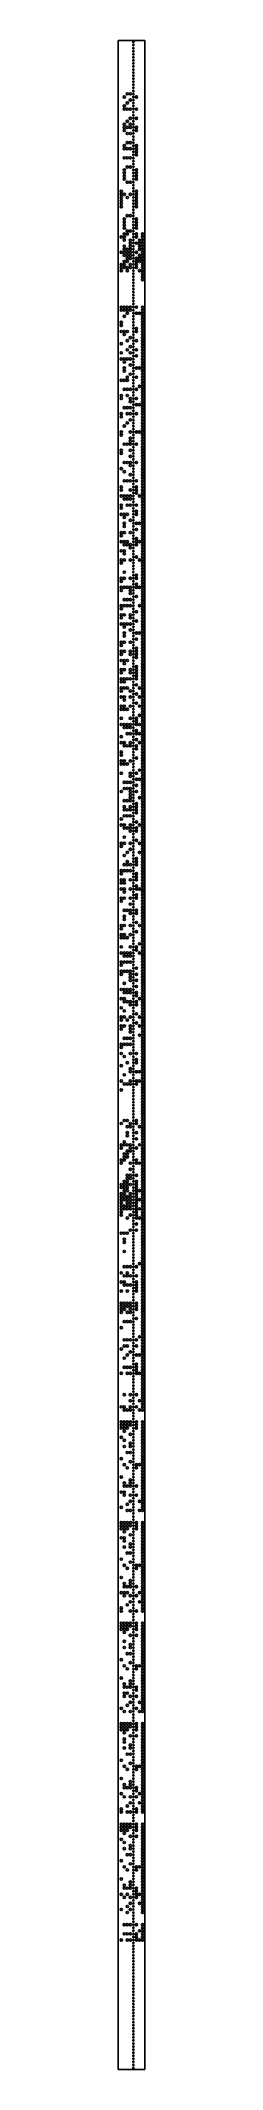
# Model space of a CAD drawing. Extents: x 0 to 22, y 0 to 1692.
import ezdxf

# ---------------------------------------------------------------- set-up
doc = ezdxf.new("R2010")
doc.units = 0
doc.layers.add('JA', color=7, linetype='CONTINUOUS')

msp = doc.modelspace()

# ---------------------------------------------------------------- linework, layer by layer
at = {"layer": 'JA'}
for p, q in [((0, 0), (0, 1691.64)), ((0, 1691.64), (22.225, 1691.64)), ((0, 1691.64, 7), (22.225, 1691.64)), ((22.225, 0), (22.225, 1691.64)), ((0, 0), (22.225, 0))]:
    msp.add_line(p, q, dxfattribs=at)
for centre, radius in [((12.7, 1690.37), 0.585), ((12.7, 1687.83), 0.585), ((12.7, 1685.2899), 0.585), ((12.7, 1682.7499), 0.585), ((12.7, 1680.2098), 0.585), ((12.7, 1677.6698), 0.585), ((12.7, 1675.1298), 0.585), ((12.7, 1672.5897), 0.585), ((12.7, 1670.0497), 0.585), ((12.7, 1667.5096), 0.585), ((12.7, 1664.9696), 0.585), ((12.7, 1662.4296), 0.585), ((12.7, 1659.8895), 0.585), ((12.7, 1657.3495), 0.585), ((5.08, 1644.6493), 0.915), ((7.62, 1647.1893), 0.915), ((10.16, 1647.1893), 0.915), ((10.16, 1642.1093), 0.915), ((12.7, 1654.8094), 0.585), ((12.7, 1652.2694), 0.585), ((12.7, 1649.7294), 0.585), ((12.7, 1647.1893), 0.585), ((12.7, 1644.6493), 0.585), ((12.7, 1642.1093), 0.585), ((15.24, 1644.6493), 0.915), ((5.08, 1637.0292), 0.915), ((5.08, 1634.4891), 0.915), ((7.62, 1639.5692), 0.915), ((7.62, 1634.4891), 0.915), ((7.62, 1624.329), 0.915), ((10.16, 1634.4891), 0.915), ((10.16, 1626.869), 0.915), ((12.7, 1639.5692), 0.585), ((12.7, 1637.0292), 0.585), ((12.7, 1634.4891), 0.585), ((12.7, 1631.9491), 0.585), ((12.7, 1629.409), 0.585), ((12.7, 1626.869), 0.585), ((12.7, 1624.329), 0.585), ((15.24, 1634.4891), 0.915), ((15.24, 1626.869), 0.915), ((5.08, 1621.789), 0.915), ((5.08, 1619.2489), 0.915), ((5.08, 1616.7089), 0.915), ((7.62, 1619.2489), 0.915), ((7.62, 1614.1688), 0.915), ((7.62, 1606.5487), 0.915), ((10.16, 1621.789), 0.915), ((10.16, 1619.2489), 0.915), ((10.16, 1614.1688), 0.915), ((10.16, 1606.5487), 0.915), ((12.7, 1621.789), 0.585), ((12.7, 1619.2489), 0.585), ((12.7, 1616.7089), 0.585), ((12.7, 1614.1688), 0.585), ((12.7, 1611.6288), 0.585), ((12.7, 1609.0887), 0.585), ((12.7, 1606.5487), 0.585), ((15.24, 1619.2489), 0.915), ((15.24, 1616.7089), 0.915), ((5.08, 1604.0087), 0.915), ((5.08, 1601.4686), 0.915), ((5.08, 1593.8485), 0.915), ((7.62, 1601.4686), 0.915), ((7.62, 1593.8485), 0.915), ((10.16, 1601.4686), 0.915), ((10.16, 1593.8485), 0.915), ((12.7, 1604.0087), 0.585), ((12.7, 1601.4686), 0.585), ((12.7, 1598.9286), 0.585), ((12.7, 1596.3885), 0.585), ((12.7, 1593.8485), 0.585), ((12.7, 1591.3085), 0.585), ((15.24, 1604.0087), 0.915), ((15.24, 1601.4686), 0.915), ((15.24, 1598.9286), 0.915), ((15.24, 1596.3885), 0.915), ((5.08, 1583.6884), 0.915), ((5.08, 1581.1483), 0.915), ((5.08, 1578.6083), 0.915), ((5.08, 1576.0682), 0.915), ((7.62, 1586.2284), 0.915), ((7.62, 1573.5282), 0.915), ((10.16, 1586.2284), 0.915), ((10.16, 1573.5282), 0.915), ((12.7, 1588.7684), 0.585), ((12.7, 1586.2284), 0.585), ((12.7, 1583.6884), 0.585), ((12.7, 1581.1483), 0.585), ((12.7, 1578.6083), 0.585), ((12.7, 1576.0682), 0.585), ((12.7, 1573.5282), 0.585), ((15.24, 1583.6884), 0.915), ((15.24, 1581.1483), 0.915), ((15.24, 1578.6083), 0.915), ((15.24, 1576.0682), 0.915), ((2.54, 1565.9081), 0.915), ((2.54, 1563.368), 0.915), ((2.54, 1560.828), 0.915), ((2.54, 1558.288), 0.915), ((2.54, 1555.7479), 0.915), ((5.08, 1563.368), 0.915), ((7.62, 1560.828), 0.915), ((10.16, 1563.368), 0.915), ((12.7, 1570.9882), 0.585), ((12.7, 1568.4481), 0.585), ((12.7, 1565.9081), 0.585), ((12.7, 1563.368), 0.585), ((12.7, 1560.828), 0.585), ((12.7, 1558.288), 0.585), ((12.7, 1555.7479), 0.585), ((15.24, 1565.9081), 0.915), ((15.24, 1563.368), 0.915), ((15.24, 1560.828), 0.915), ((15.24, 1558.288), 0.915), ((15.24, 1555.7479), 0.915), ((2.54, 1553.2079), 0.915), ((5.08, 1543.0477), 0.915), ((5.08, 1540.5077), 0.915), ((7.62, 1545.5878), 0.915), ((10.16, 1545.5878), 0.915), ((12.7, 1553.2079), 0.585), ((12.7, 1550.6678), 0.585), ((12.7, 1548.1278), 0.585), ((12.7, 1545.5878), 0.585), ((12.7, 1543.0477), 0.585), ((12.7, 1540.5077), 0.585), ((15.24, 1553.2079), 0.915), ((15.24, 1543.0477), 0.915), ((15.24, 1540.5077), 0.915), ((2.54, 1527.8075), 0.915), ((5.08, 1537.9677), 0.915), ((5.08, 1535.4276), 0.915), ((5.08, 1530.3475), 0.915), ((5.08, 1527.8075), 0.915), ((5.08, 1525.2675), 0.915), ((7.62, 1532.8876), 0.915), ((7.62, 1530.3475), 0.915), ((10.16, 1532.8876), 0.915), ((10.16, 1525.2675), 0.915), ((10.16, 1522.7274), 0.915), ((12.7, 1537.9677), 0.585), ((12.7, 1535.4276), 0.585), ((12.7, 1532.8876), 0.585), ((12.7, 1530.3475), 0.585), ((12.7, 1527.8075), 0.585), ((12.7, 1525.2675), 0.585), ((12.7, 1522.7274), 0.585), ((15.24, 1537.9677), 0.915), ((15.24, 1535.4276), 0.915), ((15.24, 1530.3475), 0.915), ((15.24, 1527.8075), 0.915), ((15.24, 1522.7274), 0.915), ((17.779999, 1525.2675), 0.915), ((17.779999, 1522.7274), 0.915), ((20.32, 1530.3475), 0.915), ((20.32, 1527.8075), 0.915), ((20.32, 1525.2675), 0.915), ((20.32, 1522.7274), 0.915), ((2.54, 1515.1073), 0.915), ((2.54, 1504.9471), 0.915), ((5.08, 1520.1874), 0.915), ((5.08, 1517.6473), 0.915), ((5.08, 1515.1073), 0.915), ((5.08, 1512.5673), 0.915), ((5.08, 1507.4872), 0.915), ((5.08, 1504.9471), 0.915), ((7.62, 1517.6473), 0.915), ((7.62, 1515.1073), 0.915), ((7.62, 1512.5673), 0.915), ((7.62, 1510.0272), 0.915), ((7.62, 1507.4872), 0.915), ((10.16, 1520.1874), 0.915), ((10.16, 1517.6473), 0.915), ((10.16, 1515.1073), 0.915), ((10.16, 1512.5673), 0.915), ((10.16, 1510.0272), 0.915), ((10.16, 1504.9471), 0.915), ((12.7, 1520.1874), 0.585), ((12.7, 1517.6473), 0.585), ((12.7, 1515.1073), 0.585), ((12.7, 1512.5673), 0.585), ((12.7, 1510.0272), 0.585), ((12.7, 1507.4872), 0.585), ((15.24, 1515.1073), 0.915), ((15.24, 1510.0272), 0.915), ((15.24, 1507.4872), 0.915), ((15.24, 1504.9471), 0.915), ((17.779999, 1520.1874), 0.915), ((17.779999, 1517.6473), 0.915), ((17.779999, 1512.5673), 0.915), ((17.779999, 1510.0272), 0.915), ((17.779999, 1507.4872), 0.915), ((20.32, 1520.1874), 0.915), ((20.32, 1517.6473), 0.915), ((20.32, 1515.1073), 0.915), ((20.32, 1512.5673), 0.915), ((20.32, 1510.0272), 0.915), ((20.32, 1507.4872), 0.915), ((20.32, 1504.9471), 0.915), ((2.54, 1502.4071), 0.915), ((2.54, 1499.8671), 0.915), ((5.08, 1502.4071), 0.915), ((7.62, 1502.4071), 0.915), ((7.62, 1499.8671), 0.915), ((10.16, 1502.4071), 0.915), ((12.7, 1504.9471), 0.585), ((12.7, 1502.4071), 0.585), ((12.7, 1499.8671), 0.585), ((12.7, 1497.327), 0.585), ((12.7, 1494.787), 0.585), ((12.7, 1492.247), 0.585), ((12.7, 1489.7069), 0.585), ((15.24, 1502.4071), 0.915), ((17.779999, 1499.8671), 0.915), ((20.32, 1502.4071), 0.915), ((20.32, 1499.8671), 0.915), ((20.32, 1497.327), 0.915), ((20.32, 1494.787), 0.915), ((20.32, 1492.247), 0.915), ((12.7, 1487.1669), 0.585), ((12.7, 1484.6268), 0.585), ((12.7, 1482.0868), 0.585), ((12.7, 1479.5468), 0.585), ((12.7, 1477.0067), 0.585), ((12.7, 1474.4667), 0.585), ((12.7, 1471.9266), 0.585), ((2.54, 1469.3866), 0.915), ((2.54, 1466.8466), 0.915), ((2.54, 1456.6864), 0.915), ((2.54, 1454.1464), 0.915), ((5.08, 1469.3866), 0.915), ((5.08, 1466.8466), 0.915), ((5.08, 1461.7665), 0.915), ((7.62, 1469.3866), 0.915), ((7.62, 1466.8466), 0.915), ((7.62, 1464.3065), 0.915), ((10.16, 1469.3866), 0.915), ((10.16, 1466.8466), 0.915), ((12.7, 1469.3866), 0.585), ((12.7, 1466.8466), 0.585), ((12.7, 1464.3065), 0.585), ((12.7, 1461.7665), 0.585), ((12.7, 1459.2264), 0.585), ((12.7, 1456.6864), 0.585), ((15.24, 1469.3866), 0.915), ((15.24, 1464.3065), 0.915), ((17.779999, 1464.3065), 0.915), ((20.32, 1469.3866), 0.915), ((20.32, 1466.8466), 0.915), ((20.32, 1464.3065), 0.915), ((20.32, 1461.7665), 0.915), ((20.32, 1459.2264), 0.915), ((20.32, 1456.6864), 0.915), ((20.32, 1454.1464), 0.915), ((2.54, 1449.0663), 0.915), ((2.54, 1438.9061), 0.915), ((5.08, 1449.0663), 0.915), ((5.08, 1446.5262), 0.915), ((7.62, 1449.0663), 0.915), ((7.62, 1441.4462), 0.915), ((10.16, 1443.9862), 0.915), ((12.7, 1454.1464), 0.585), ((12.7, 1451.6063), 0.585), ((12.7, 1449.0663), 0.585), ((12.7, 1446.5262), 0.585), ((12.7, 1443.9862), 0.585), ((12.7, 1441.4462), 0.585), ((12.7, 1438.9061), 0.585), ((15.24, 1451.6063), 0.915), ((15.24, 1449.0663), 0.915), ((15.24, 1441.4462), 0.915), ((20.32, 1451.6063), 0.915), ((20.32, 1449.0663), 0.915), ((20.32, 1446.5262), 0.915), ((20.32, 1443.9862), 0.915), ((20.32, 1441.4462), 0.915), ((20.32, 1438.9061), 0.915), ((2.54, 1431.286), 0.915), ((2.54, 1426.2059), 0.915), ((5.08, 1426.2059), 0.915), ((5.08, 1423.6659), 0.915), ((7.62, 1433.826), 0.915), ((7.62, 1426.2059), 0.915), ((10.16, 1436.3661), 0.915), ((10.16, 1431.286), 0.915), ((10.16, 1426.2059), 0.915), ((10.16, 1421.1259), 0.915), ((12.7, 1436.3661), 0.585), ((12.7, 1433.826), 0.585), ((12.7, 1431.286), 0.585), ((12.7, 1428.746), 0.585), ((12.7, 1426.2059), 0.585), ((12.7, 1423.6659), 0.585), ((12.7, 1421.1259), 0.585), ((15.24, 1433.826), 0.915), ((15.24, 1428.746), 0.915), ((20.32, 1436.3661), 0.915), ((20.32, 1433.826), 0.915), ((20.32, 1431.286), 0.915), ((20.32, 1428.746), 0.915), ((20.32, 1426.2059), 0.915), ((20.32, 1423.6659), 0.915), ((20.32, 1421.1259), 0.915), ((2.54, 1408.4257), 0.915), ((5.08, 1418.5858), 0.915), ((5.08, 1416.0458), 0.915), ((5.08, 1408.4257), 0.915), ((7.62, 1410.9657), 0.915), ((7.62, 1408.4257), 0.915), ((10.16, 1413.5057), 0.915), ((12.7, 1418.5858), 0.585), ((12.7, 1416.0458), 0.585), ((12.7, 1413.5057), 0.585), ((12.7, 1410.9657), 0.585), ((12.7, 1408.4257), 0.585), ((12.7, 1405.8856), 0.585), ((15.24, 1418.5858), 0.915), ((15.24, 1410.9657), 0.915), ((17.779999, 1418.5858), 0.915), ((17.779999, 1403.3456), 0.915), ((20.32, 1418.5858), 0.915), ((20.32, 1416.0458), 0.915), ((20.32, 1413.5057), 0.915), ((20.32, 1410.9657), 0.915), ((20.32, 1408.4257), 0.915), ((20.32, 1405.8856), 0.915), ((20.32, 1403.3456), 0.915), ((2.54, 1395.7255), 0.915), ((2.54, 1393.1854), 0.915), ((5.08, 1400.8055), 0.915), ((7.62, 1400.8055), 0.915), ((7.62, 1395.7255), 0.915), ((10.16, 1400.8055), 0.915), ((10.16, 1393.1854), 0.915), ((10.16, 1390.6454), 0.915), ((12.7, 1403.3456), 0.585), ((12.7, 1400.8055), 0.585), ((12.7, 1398.2655), 0.585), ((12.7, 1395.7255), 0.585), ((12.7, 1393.1854), 0.585), ((12.7, 1390.6454), 0.585), ((12.7, 1388.1053), 0.585), ((15.24, 1400.8055), 0.915), ((15.24, 1393.1854), 0.915), ((15.24, 1388.1053), 0.915), ((17.779999, 1388.1053), 0.915), ((20.32, 1400.8055), 0.915), ((20.32, 1398.2655), 0.915), ((20.32, 1395.7255), 0.915), ((20.32, 1393.1854), 0.915), ((20.32, 1390.6454), 0.915), ((20.32, 1388.1053), 0.915), ((2.54, 1380.4852), 0.915), ((2.54, 1377.9452), 0.915), ((5.08, 1385.5653), 0.915), ((5.08, 1370.3251), 0.915), ((7.62, 1385.5653), 0.915), ((7.62, 1380.4852), 0.915), ((7.62, 1372.8651), 0.915), ((10.16, 1385.5653), 0.915), ((10.16, 1380.4852), 0.915), ((10.16, 1375.4052), 0.915), ((12.7, 1385.5653), 0.585), ((12.7, 1383.0253), 0.585), ((12.7, 1380.4852), 0.585), ((12.7, 1377.9452), 0.585), ((12.7, 1375.4052), 0.585), ((12.7, 1372.8651), 0.585), ((12.7, 1370.3251), 0.585), ((15.24, 1380.4852), 0.915), ((20.32, 1385.5653), 0.915), ((20.32, 1383.0253), 0.915), ((20.32, 1380.4852), 0.915), ((20.32, 1377.9452), 0.915), ((20.32, 1375.4052), 0.915), ((20.32, 1372.8651), 0.915), ((20.32, 1370.3251), 0.915), ((2.54, 1365.245), 0.915), ((2.54, 1362.705), 0.915), ((5.08, 1355.0848), 0.915), ((7.62, 1355.0848), 0.915), ((10.16, 1365.245), 0.915), ((10.16, 1360.1649), 0.915), ((10.16, 1357.6249), 0.915), ((10.16, 1355.0848), 0.915), ((12.7, 1367.785), 0.585), ((12.7, 1365.245), 0.585), ((12.7, 1362.705), 0.585), ((12.7, 1360.1649), 0.585), ((12.7, 1357.6249), 0.585), ((12.7, 1355.0848), 0.585), ((15.24, 1365.245), 0.915), ((15.24, 1355.0848), 0.915), ((17.779999, 1365.245), 0.915), ((20.32, 1367.785), 0.915), ((20.32, 1365.245), 0.915), ((20.32, 1362.705), 0.915), ((20.32, 1360.1649), 0.915), ((20.32, 1357.6249), 0.915), ((20.32, 1355.0848), 0.915), ((20.32, 1352.5448), 0.915), ((2.54, 1350.0048), 0.915), ((2.54, 1347.4647), 0.915), ((5.08, 1339.8446), 0.915), ((7.62, 1339.8446), 0.915), ((10.16, 1350.0048), 0.915), ((10.16, 1344.9247), 0.915), ((10.16, 1339.8446), 0.915), ((10.16, 1337.3046), 0.915), ((12.7, 1352.5448), 0.585), ((12.7, 1350.0048), 0.585), ((12.7, 1347.4647), 0.585), ((12.7, 1344.9247), 0.585), ((12.7, 1342.3846), 0.585), ((12.7, 1339.8446), 0.585), ((12.7, 1337.3046), 0.585), ((15.24, 1339.8446), 0.915), ((20.32, 1350.0048), 0.915), ((20.32, 1347.4647), 0.915), ((20.32, 1344.9247), 0.915), ((20.32, 1342.3846), 0.915), ((20.32, 1339.8446), 0.915), ((20.32, 1337.3046), 0.915), ((2.54, 1334.7645), 0.915), ((2.54, 1319.5243), 0.915), ((5.08, 1332.2245), 0.915), ((5.08, 1324.6044), 0.915), ((7.62, 1324.6044), 0.915), ((10.16, 1329.6844), 0.915), ((10.16, 1324.6044), 0.915), ((12.7, 1334.7645), 0.585), ((12.7, 1332.2245), 0.585), ((12.7, 1329.6844), 0.585), ((12.7, 1327.1444), 0.585), ((12.7, 1324.6044), 0.585), ((12.7, 1322.0643), 0.585), ((12.7, 1319.5243), 0.585), ((15.24, 1324.6044), 0.915), ((15.24, 1319.5243), 0.915), ((20.32, 1334.7645), 0.915), ((20.32, 1332.2245), 0.915), ((20.32, 1329.6844), 0.915), ((20.32, 1327.1444), 0.915), ((20.32, 1324.6044), 0.915), ((20.32, 1322.0643), 0.915), ((20.32, 1319.5243), 0.915), ((2.54, 1316.9843), 0.915), ((2.54, 1311.9042), 0.915), ((2.54, 1304.284), 0.915), ((2.54, 1301.744), 0.915), ((5.08, 1311.9042), 0.915), ((5.08, 1309.3641), 0.915), ((7.62, 1311.9042), 0.915), ((7.62, 1309.3641), 0.915), ((7.62, 1304.284), 0.915), ((10.16, 1316.9843), 0.915), ((10.16, 1311.9042), 0.915), ((10.16, 1309.3641), 0.915), ((10.16, 1304.284), 0.915), ((12.7, 1316.9843), 0.585), ((12.7, 1314.4442), 0.585), ((12.7, 1311.9042), 0.585), ((12.7, 1309.3641), 0.585), ((12.7, 1306.8241), 0.585), ((12.7, 1304.284), 0.585), ((15.24, 1316.9843), 0.915), ((15.24, 1314.4442), 0.915), ((15.24, 1304.284), 0.915), ((17.779999, 1311.9042), 0.915), ((20.32, 1316.9843), 0.915), ((20.32, 1314.4442), 0.915), ((20.32, 1311.9042), 0.915), ((20.32, 1309.3641), 0.915), ((20.32, 1306.8241), 0.915), ((20.32, 1304.284), 0.915), ((20.32, 1301.744), 0.915), ((2.54, 1296.664), 0.915), ((5.08, 1296.664), 0.915), ((5.08, 1294.1239), 0.915), ((5.08, 1289.0438), 0.915), ((5.08, 1286.5038), 0.915), ((7.62, 1296.664), 0.915), ((10.16, 1291.5839), 0.915), ((12.7, 1301.744), 0.585), ((12.7, 1299.204), 0.585), ((12.7, 1296.664), 0.585), ((12.7, 1294.1239), 0.585), ((12.7, 1291.5839), 0.585), ((12.7, 1289.0438), 0.585), ((12.7, 1286.5038), 0.585), ((15.24, 1299.204), 0.915), ((15.24, 1296.664), 0.915), ((15.24, 1289.0438), 0.915), ((17.779999, 1289.0438), 0.915), ((20.32, 1299.204), 0.915), ((20.32, 1296.664), 0.915), ((20.32, 1294.1239), 0.915), ((20.32, 1291.5839), 0.915), ((20.32, 1289.0438), 0.915), ((20.32, 1286.5038), 0.915), ((2.54, 1281.4237), 0.915), ((2.54, 1278.8837), 0.915), ((2.54, 1273.8036), 0.915), ((5.08, 1281.4237), 0.915), ((5.08, 1273.8036), 0.915), ((5.08, 1271.2635), 0.915), ((7.62, 1273.8036), 0.915), ((7.62, 1271.2635), 0.915), ((10.16, 1281.4237), 0.915), ((10.16, 1271.2635), 0.915), ((10.16, 1268.7235), 0.915), ((12.7, 1283.9637), 0.585), ((12.7, 1281.4237), 0.585), ((12.7, 1278.8837), 0.585), ((12.7, 1276.3436), 0.585), ((12.7, 1273.8036), 0.585), ((12.7, 1271.2635), 0.585), ((12.7, 1268.7235), 0.585), ((15.24, 1283.9637), 0.915), ((15.24, 1276.3436), 0.915), ((15.24, 1273.8036), 0.915), ((15.24, 1271.2635), 0.915), ((17.779999, 1273.8036), 0.915), ((20.32, 1283.9637), 0.915), ((20.32, 1281.4237), 0.915), ((20.32, 1278.8837), 0.915), ((20.32, 1276.3436), 0.915), ((20.32, 1273.8036), 0.915), ((20.32, 1271.2635), 0.915), ((20.32, 1268.7235), 0.915), ((2.54, 1266.1835), 0.915), ((2.54, 1258.5634), 0.915), ((2.54, 1256.0233), 0.915), ((5.08, 1266.1835), 0.915), ((5.08, 1263.6434), 0.915), ((5.08, 1258.5634), 0.915), ((10.16, 1258.5634), 0.915), ((12.7, 1266.1835), 0.585), ((12.7, 1263.6434), 0.585), ((12.7, 1261.1034), 0.585), ((12.7, 1258.5634), 0.585), ((12.7, 1256.0233), 0.585), ((12.7, 1253.4833), 0.585), ((15.24, 1261.1034), 0.915), ((17.779999, 1258.5634), 0.915), ((20.32, 1266.1835), 0.915), ((20.32, 1263.6434), 0.915), ((20.32, 1261.1034), 0.915), ((20.32, 1258.5634), 0.915), ((20.32, 1256.0233), 0.915), ((20.32, 1253.4833), 0.915), ((20.32, 1250.9432), 0.915), ((2.54, 1243.3231), 0.915), ((2.54, 1240.7831), 0.915), ((2.54, 1235.703), 0.915), ((5.08, 1248.4032), 0.915), ((5.08, 1243.3231), 0.915), ((5.08, 1235.703), 0.915), ((7.62, 1235.703), 0.915), ((10.16, 1243.3231), 0.915), ((10.16, 1235.703), 0.915), ((12.7, 1250.9432), 0.585), ((12.7, 1248.4032), 0.585), ((12.7, 1245.8632), 0.585), ((12.7, 1243.3231), 0.585), ((12.7, 1240.7831), 0.585), ((12.7, 1238.243), 0.585), ((12.7, 1235.703), 0.585), ((15.24, 1245.8632), 0.915), ((15.24, 1243.3231), 0.915), ((15.24, 1238.243), 0.915), ((15.24, 1235.703), 0.915), ((17.779999, 1235.703), 0.915), ((20.32, 1248.4032), 0.915), ((20.32, 1245.8632), 0.915), ((20.32, 1243.3231), 0.915), ((20.32, 1240.7831), 0.915), ((20.32, 1238.243), 0.915), ((20.32, 1235.703), 0.915), ((2.54, 1233.163), 0.915), ((2.54, 1220.4628), 0.915), ((2.54, 1217.9227), 0.915), ((5.08, 1225.5428), 0.915), ((5.08, 1220.4628), 0.915), ((7.62, 1225.5428), 0.915), ((7.62, 1220.4628), 0.915), ((10.16, 1233.163), 0.915), ((10.16, 1230.6229), 0.915), ((10.16, 1225.5428), 0.915), ((10.16, 1220.4628), 0.915), ((12.7, 1233.163), 0.585), ((12.7, 1230.6229), 0.585), ((12.7, 1228.0829), 0.585), ((12.7, 1225.5428), 0.585), ((12.7, 1223.0028), 0.585), ((12.7, 1220.4628), 0.585), ((12.7, 1217.9227), 0.585), ((15.24, 1228.0829), 0.915), ((17.779999, 1220.4628), 0.915), ((20.32, 1233.163), 0.915), ((20.32, 1230.6229), 0.915), ((20.32, 1228.0829), 0.915), ((20.32, 1225.5428), 0.915), ((20.32, 1223.0028), 0.915), ((20.32, 1220.4628), 0.915), ((20.32, 1217.9227), 0.915), ((2.54, 1212.8427), 0.915), ((2.54, 1210.3026), 0.915), ((2.54, 1205.2225), 0.915), ((5.08, 1212.8427), 0.915), ((5.08, 1205.2225), 0.915), ((5.08, 1202.6825), 0.915), ((7.62, 1205.2225), 0.915), ((10.16, 1212.8427), 0.915), ((10.16, 1210.3026), 0.915), ((10.16, 1205.2225), 0.915), ((12.7, 1215.3827), 0.585), ((12.7, 1212.8427), 0.585), ((12.7, 1210.3026), 0.585), ((12.7, 1207.7626), 0.585), ((12.7, 1205.2225), 0.585), ((12.7, 1202.6825), 0.585), ((15.24, 1215.3827), 0.915), ((15.24, 1207.7626), 0.915), ((20.32, 1215.3827), 0.915), ((20.32, 1212.8427), 0.915), ((20.32, 1210.3026), 0.915), ((20.32, 1207.7626), 0.915), ((20.32, 1205.2225), 0.915), ((20.32, 1202.6825), 0.915), ((2.54, 1189.9823), 0.915), ((2.54, 1187.4423), 0.915), ((5.08, 1197.6024), 0.915), ((5.08, 1195.0624), 0.915), ((5.08, 1189.9823), 0.915), ((10.16, 1200.1425), 0.915), ((10.16, 1189.9823), 0.915), ((12.7, 1200.1425), 0.585), ((12.7, 1197.6024), 0.585), ((12.7, 1195.0624), 0.585), ((12.7, 1192.5223), 0.585), ((12.7, 1189.9823), 0.585), ((12.7, 1187.4423), 0.585), ((12.7, 1184.9022), 0.585), ((15.24, 1197.6024), 0.915), ((15.24, 1192.5223), 0.915), ((15.24, 1184.9022), 0.915), ((17.779999, 1197.6024), 0.915), ((20.32, 1200.1425), 0.915), ((20.32, 1197.6024), 0.915), ((20.32, 1195.0624), 0.915), ((20.32, 1192.5223), 0.915), ((20.32, 1189.9823), 0.915), ((20.32, 1187.4423), 0.915), ((20.32, 1184.9022), 0.915), ((2.54, 1182.3622), 0.915), ((2.54, 1179.8221), 0.915), ((2.54, 1174.7421), 0.915), ((2.54, 1167.122), 0.915), ((5.08, 1182.3622), 0.915), ((5.08, 1174.7421), 0.915), ((5.08, 1172.202), 0.915), ((5.08, 1167.122), 0.915), ((7.62, 1174.7421), 0.915), ((10.16, 1182.3622), 0.915), ((10.16, 1179.8221), 0.915), ((10.16, 1167.122), 0.915), ((12.7, 1182.3622), 0.585), ((12.7, 1179.8221), 0.585), ((12.7, 1177.2821), 0.585), ((12.7, 1174.7421), 0.585), ((12.7, 1172.202), 0.585), ((12.7, 1169.662), 0.585), ((12.7, 1167.122), 0.585), ((15.24, 1182.3622), 0.915), ((15.24, 1179.8221), 0.915), ((15.24, 1177.2821), 0.915), ((15.24, 1169.662), 0.915), ((15.24, 1167.122), 0.915), ((20.32, 1182.3622), 0.915), ((20.32, 1179.8221), 0.915), ((20.32, 1177.2821), 0.915), ((20.32, 1174.7421), 0.915), ((20.32, 1172.202), 0.915), ((20.32, 1169.662), 0.915), ((20.32, 1167.122), 0.915), ((2.54, 1164.5819), 0.915), ((2.54, 1159.5018), 0.915), ((2.54, 1156.9618), 0.915), ((2.54, 1151.8817), 0.915), ((5.08, 1159.5018), 0.915), ((5.08, 1156.9618), 0.915), ((5.08, 1151.8817), 0.915), ((7.62, 1159.5018), 0.915), ((7.62, 1151.8817), 0.915), ((10.16, 1164.5819), 0.915), ((10.16, 1159.5018), 0.915), ((12.7, 1164.5819), 0.585), ((12.7, 1162.0419), 0.585), ((12.7, 1159.5018), 0.585), ((12.7, 1156.9618), 0.585), ((12.7, 1154.4218), 0.585), ((12.7, 1151.8817), 0.585), ((15.24, 1164.5819), 0.915), ((15.24, 1162.0419), 0.915), ((15.24, 1159.5018), 0.915), ((15.24, 1154.4218), 0.915), ((17.779999, 1151.8817), 0.915), ((20.32, 1164.5819), 0.915), ((20.32, 1162.0419), 0.915), ((20.32, 1159.5018), 0.915), ((20.32, 1156.9618), 0.915), ((20.32, 1154.4218), 0.915), ((20.32, 1151.8817), 0.915), ((2.54, 1149.3417), 0.915), ((2.54, 1144.2616), 0.915), ((2.54, 1136.6415), 0.915), ((2.54, 1134.1014), 0.915), ((5.08, 1144.2616), 0.915), ((5.08, 1141.7216), 0.915), ((5.08, 1136.6415), 0.915), ((5.08, 1134.1014), 0.915), ((7.62, 1134.1014), 0.915), ((10.16, 1149.3417), 0.915), ((10.16, 1144.2616), 0.915), ((10.16, 1136.6415), 0.915), ((12.7, 1149.3417), 0.585), ((12.7, 1146.8016), 0.585), ((12.7, 1144.2616), 0.585), ((12.7, 1141.7216), 0.585), ((12.7, 1139.1815), 0.585), ((12.7, 1136.6415), 0.585), ((12.7, 1134.1014), 0.585), ((15.24, 1146.8016), 0.915), ((15.24, 1139.1815), 0.915), ((17.779999, 1144.2616), 0.915), ((17.779999, 1136.6415), 0.915), ((20.32, 1149.3417), 0.915), ((20.32, 1146.8016), 0.915), ((20.32, 1144.2616), 0.915), ((20.32, 1141.7216), 0.915), ((20.32, 1139.1815), 0.915), ((20.32, 1136.6415), 0.915), ((20.32, 1134.1014), 0.915), ((2.54, 1126.4813), 0.915), ((2.54, 1121.4012), 0.915), ((5.08, 1121.4012), 0.915), ((5.08, 1118.8612), 0.915), ((7.62, 1121.4012), 0.915), ((7.62, 1118.8612), 0.915), ((10.16, 1126.4813), 0.915), ((10.16, 1121.4012), 0.915), ((10.16, 1118.8612), 0.915), ((12.7, 1131.5614), 0.585), ((12.7, 1129.0214), 0.585), ((12.7, 1126.4813), 0.585), ((12.7, 1123.9413), 0.585), ((12.7, 1121.4012), 0.585), ((12.7, 1118.8612), 0.585), ((12.7, 1116.3212), 0.585), ((15.24, 1126.4813), 0.915), ((15.24, 1123.9413), 0.915), ((15.24, 1121.4012), 0.915), ((15.24, 1116.3212), 0.915), ((17.779999, 1129.0214), 0.915), ((17.779999, 1121.4012), 0.915), ((20.32, 1131.5614), 0.915), ((20.32, 1129.0214), 0.915), ((20.32, 1126.4813), 0.915), ((20.32, 1123.9413), 0.915), ((20.32, 1121.4012), 0.915), ((20.32, 1118.8612), 0.915), ((20.32, 1116.3212), 0.915), ((2.54, 1111.2411), 0.915), ((2.54, 1106.161), 0.915), ((5.08, 1106.161), 0.915), ((5.08, 1103.621), 0.915), ((7.62, 1113.7811), 0.915), ((7.62, 1103.621), 0.915), ((10.16, 1113.7811), 0.915), ((10.16, 1106.161), 0.915), ((10.16, 1103.621), 0.915), ((12.7, 1113.7811), 0.585), ((12.7, 1111.2411), 0.585), ((12.7, 1108.701), 0.585), ((12.7, 1106.161), 0.585), ((12.7, 1103.621), 0.585), ((12.7, 1101.0809), 0.585), ((15.24, 1113.7811), 0.915), ((15.24, 1108.701), 0.915), ((15.24, 1103.621), 0.915), ((15.24, 1101.0809), 0.915), ((17.779999, 1113.7811), 0.915), ((17.779999, 1106.161), 0.915), ((20.32, 1113.7811), 0.915), ((20.32, 1111.2411), 0.915), ((20.32, 1108.701), 0.915), ((20.32, 1106.161), 0.915), ((20.32, 1103.621), 0.915), ((20.32, 1101.0809), 0.915), ((2.54, 1098.5409), 0.915), ((2.54, 1096.0009), 0.915), ((2.54, 1090.9208), 0.915), ((2.54, 1088.3807), 0.915), ((5.08, 1090.9208), 0.915), ((5.08, 1088.3807), 0.915), ((7.62, 1088.3807), 0.915), ((10.16, 1090.9208), 0.915), ((12.7, 1098.5409), 0.585), ((12.7, 1096.0009), 0.585), ((12.7, 1093.4608), 0.585), ((12.7, 1090.9208), 0.585), ((12.7, 1088.3807), 0.585), ((12.7, 1085.8407), 0.585), ((12.7, 1083.3007), 0.585), ((15.24, 1093.4608), 0.915), ((17.779999, 1083.3007), 0.915), ((20.32, 1098.5409), 0.915), ((20.32, 1096.0009), 0.915), ((20.32, 1093.4608), 0.915), ((20.32, 1090.9208), 0.915), ((20.32, 1088.3807), 0.915), ((20.32, 1085.8407), 0.915), ((20.32, 1083.3007), 0.915), ((2.54, 1080.7606), 0.915), ((2.54, 1065.5204), 0.915), ((5.08, 1073.1405), 0.915), ((5.08, 1068.0604), 0.915), ((7.62, 1073.1405), 0.915), ((7.62, 1068.0604), 0.915), ((10.16, 1080.7606), 0.915), ((10.16, 1078.2206), 0.915), ((10.16, 1073.1405), 0.915), ((10.16, 1068.0604), 0.915), ((10.16, 1065.5204), 0.915), ((12.7, 1080.7606), 0.585), ((12.7, 1078.2206), 0.585), ((12.7, 1075.6805), 0.585), ((12.7, 1073.1405), 0.585), ((12.7, 1070.6005), 0.585), ((12.7, 1068.0604), 0.585), ((12.7, 1065.5204), 0.585), ((15.24, 1080.7606), 0.915), ((15.24, 1075.6805), 0.915), ((15.24, 1070.6005), 0.915), ((15.24, 1065.5204), 0.915), ((17.779999, 1075.6805), 0.915), ((20.32, 1080.7606), 0.915), ((20.32, 1078.2206), 0.915), ((20.32, 1075.6805), 0.915), ((20.32, 1073.1405), 0.915), ((20.32, 1070.6005), 0.915), ((20.32, 1068.0604), 0.915), ((20.32, 1065.5204), 0.915), ((5.08, 1057.9003), 0.915), ((5.08, 1052.8202), 0.915), ((5.08, 1050.2802), 0.915), ((7.62, 1057.9003), 0.915), ((7.62, 1050.2802), 0.915), ((10.16, 1062.9803), 0.915), ((10.16, 1060.4403), 0.915), ((10.16, 1057.9003), 0.915), ((10.16, 1052.8202), 0.915), ((10.16, 1050.2802), 0.915), ((12.7, 1062.9803), 0.585), ((12.7, 1060.4403), 0.585), ((12.7, 1057.9003), 0.585), ((12.7, 1055.3602), 0.585), ((12.7, 1052.8202), 0.585), ((12.7, 1050.2802), 0.585), ((15.24, 1055.3602), 0.915), ((15.24, 1052.8202), 0.915), ((15.24, 1050.2802), 0.915), ((17.779999, 1060.4403), 0.915), ((20.32, 1062.9803), 0.915), ((20.32, 1060.4403), 0.915), ((20.32, 1057.9003), 0.915), ((20.32, 1055.3602), 0.915), ((20.32, 1052.8202), 0.915), ((20.32, 1050.2802), 0.915), ((2.54, 1042.66), 0.915), ((2.54, 1037.58), 0.915), ((5.08, 1045.2001), 0.915), ((5.08, 1037.58), 0.915), ((5.08, 1035.0399), 0.915), ((7.62, 1045.2001), 0.915), ((7.62, 1035.0399), 0.915), ((10.16, 1045.2001), 0.915), ((10.16, 1037.58), 0.915), ((10.16, 1035.0399), 0.915), ((10.16, 1032.4999), 0.915), ((12.7, 1047.7401), 0.585), ((12.7, 1045.2001), 0.585), ((12.7, 1042.66), 0.585), ((12.7, 1040.12), 0.585), ((12.7, 1037.58), 0.585), ((12.7, 1035.0399), 0.585), ((12.7, 1032.4999), 0.585), ((15.24, 1047.7401), 0.915), ((15.24, 1040.12), 0.915), ((15.24, 1035.0399), 0.915), ((15.24, 1032.4999), 0.915), ((17.779999, 1037.58), 0.915), ((20.32, 1047.7401), 0.915), ((20.32, 1045.2001), 0.915), ((20.32, 1042.66), 0.915), ((20.32, 1040.12), 0.915), ((20.32, 1037.58), 0.915), ((20.32, 1035.0399), 0.915), ((20.32, 1032.4999), 0.915), ((2.54, 1022.3398), 0.915), ((2.54, 1019.7998), 0.915), ((5.08, 1027.4198), 0.915), ((5.08, 1022.3398), 0.915), ((7.62, 1014.71985), 0.915), ((10.16, 1022.3398), 0.915), ((10.16, 1017.2598), 0.915), ((12.7, 1029.9598), 0.585), ((12.7, 1027.4198), 0.585), ((12.7, 1024.8798), 0.585), ((12.7, 1022.3398), 0.585), ((12.7, 1019.7998), 0.585), ((12.7, 1017.2598), 0.585), ((12.7, 1014.71985), 0.585), ((15.24, 1024.8798), 0.915), ((17.779999, 1022.3398), 0.915), ((17.779999, 1014.71985), 0.915), ((20.32, 1029.9598), 0.915), ((20.32, 1027.4198), 0.915), ((20.32, 1024.8798), 0.915), ((20.32, 1022.3398), 0.915), ((20.32, 1019.7998), 0.915), ((20.32, 1017.2598), 0.915), ((20.32, 1014.71985), 0.915), ((2.54, 999.48), 0.915), ((5.08, 1012.1799), 0.915), ((5.08, 1004.55994), 0.915), ((5.08, 999.48), 0.915), ((7.62, 1007.0999), 0.915), ((7.62, 1004.55994), 0.915), ((7.62, 999.48), 0.915), ((10.16, 1004.55994), 0.915), ((10.16, 999.48), 0.915), ((12.7, 1012.1799), 0.585), ((12.7, 1009.6399), 0.585), ((12.7, 1007.0999), 0.585), ((12.7, 1004.55994), 0.585), ((12.7, 1002.01996), 0.585), ((12.7, 999.48), 0.585), ((15.24, 1009.6399), 0.915), ((15.24, 1007.0999), 0.915), ((15.24, 1004.55994), 0.915), ((20.32, 1012.1799), 0.915), ((20.32, 1009.6399), 0.915), ((20.32, 1007.0999), 0.915), ((20.32, 1004.55994), 0.915), ((20.32, 1002.01996), 0.915), ((20.32, 999.48), 0.915), ((2.54, 996.94), 0.915), ((2.54, 991.86005), 0.915), ((2.54, 989.32007), 0.915), ((2.54, 984.2401), 0.915), ((5.08, 991.86005), 0.915), ((5.08, 989.32007), 0.915), ((5.08, 984.2401), 0.915), ((5.08, 981.70013), 0.915), ((10.16, 991.86005), 0.915), ((10.16, 984.2401), 0.915), ((12.7, 996.94), 0.585), ((12.7, 994.4), 0.585), ((12.7, 991.86005), 0.585), ((12.7, 989.32007), 0.585), ((12.7, 986.7801), 0.585), ((12.7, 984.2401), 0.585), ((12.7, 981.70013), 0.585), ((15.24, 996.94), 0.915), ((15.24, 994.4), 0.915), ((15.24, 991.86005), 0.915), ((15.24, 986.7801), 0.915), ((15.24, 984.2401), 0.915), ((17.779999, 984.2401), 0.915), ((20.32, 996.94), 0.915), ((20.32, 994.4), 0.915), ((20.32, 991.86005), 0.915), ((20.32, 989.32007), 0.915), ((20.32, 986.7801), 0.915), ((20.32, 984.2401), 0.915), ((20.32, 981.70013), 0.915), ((2.54, 976.6202), 0.915), ((2.54, 974.0802), 0.915), ((5.08, 976.6202), 0.915), ((5.08, 966.46027), 0.915), ((7.62, 966.46027), 0.915), ((10.16, 976.6202), 0.915), ((10.16, 971.5402), 0.915), ((10.16, 966.46027), 0.915), ((10.16, 963.9203), 0.915), ((12.7, 979.16016), 0.585), ((12.7, 976.6202), 0.585), ((12.7, 974.0802), 0.585), ((12.7, 971.5402), 0.585), ((12.7, 969.00024), 0.585), ((12.7, 966.46027), 0.585), ((12.7, 963.9203), 0.585), ((15.24, 979.16016), 0.915), ((15.24, 976.6202), 0.915), ((15.24, 966.46027), 0.915), ((15.24, 963.9203), 0.915), ((20.32, 979.16016), 0.915), ((20.32, 976.6202), 0.915), ((20.32, 974.0802), 0.915), ((20.32, 971.5402), 0.915), ((20.32, 969.00024), 0.915), ((20.32, 966.46027), 0.915), ((20.32, 963.9203), 0.915), ((2.54, 953.7604), 0.915), ((2.54, 951.2204), 0.915), ((5.08, 961.3803), 0.915), ((5.08, 958.84033), 0.915), ((5.08, 953.7604), 0.915), ((10.16, 953.7604), 0.915), ((12.7, 961.3803), 0.585), ((12.7, 958.84033), 0.585), ((12.7, 956.30035), 0.585), ((12.7, 953.7604), 0.585), ((12.7, 951.2204), 0.585), ((12.7, 948.6804), 0.585), ((15.24, 956.30035), 0.915), ((15.24, 948.6804), 0.915), ((17.779999, 953.7604), 0.915), ((20.32, 961.3803), 0.915), ((20.32, 958.84033), 0.915), ((20.32, 956.30035), 0.915), ((20.32, 953.7604), 0.915), ((20.32, 951.2204), 0.915), ((20.32, 948.6804), 0.915), ((2.54, 946.14044), 0.915), ((2.54, 943.60046), 0.915), ((2.54, 935.9805), 0.915), ((2.54, 930.9006), 0.915), ((5.08, 946.14044), 0.915), ((5.08, 943.60046), 0.915), ((5.08, 930.9006), 0.915), ((7.62, 943.60046), 0.915), ((7.62, 930.9006), 0.915), ((10.16, 946.14044), 0.915), ((10.16, 935.9805), 0.915), ((10.16, 930.9006), 0.915), ((12.7, 946.14044), 0.585), ((12.7, 943.60046), 0.585), ((12.7, 941.0605), 0.585), ((12.7, 938.5205), 0.585), ((12.7, 935.9805), 0.585), ((12.7, 933.44055), 0.585), ((12.7, 930.9006), 0.585), ((15.24, 935.9805), 0.915), ((15.24, 933.44055), 0.915), ((17.779999, 938.5205), 0.915), ((17.779999, 930.9006), 0.915), ((20.32, 946.14044), 0.915), ((20.32, 943.60046), 0.915), ((20.32, 941.0605), 0.915), ((20.32, 938.5205), 0.915), ((20.32, 935.9805), 0.915), ((20.32, 933.44055), 0.915), ((20.32, 930.9006), 0.915), ((2.54, 923.28064), 0.915), ((2.54, 920.74066), 0.915), ((2.54, 915.6607), 0.915), ((2.54, 913.1207), 0.915), ((5.08, 928.3606), 0.915), ((5.08, 923.28064), 0.915), ((5.08, 915.6607), 0.915), ((7.62, 928.3606), 0.915), ((7.62, 923.28064), 0.915), ((7.62, 915.6607), 0.915), ((10.16, 928.3606), 0.915), ((10.16, 923.28064), 0.915), ((10.16, 915.6607), 0.915), ((10.16, 913.1207), 0.915), ((12.7, 928.3606), 0.585), ((12.7, 925.8206), 0.585), ((12.7, 923.28064), 0.585), ((12.7, 920.74066), 0.585), ((12.7, 918.2007), 0.585), ((12.7, 915.6607), 0.585), ((12.7, 913.1207), 0.585), ((15.24, 918.2007), 0.915), ((15.24, 913.1207), 0.915), ((20.32, 928.3606), 0.915), ((20.32, 925.8206), 0.915), ((20.32, 923.28064), 0.915), ((20.32, 920.74066), 0.915), ((20.32, 918.2007), 0.915), ((20.32, 915.6607), 0.915), ((20.32, 913.1207), 0.915), ((2.54, 900.42084), 0.915), ((5.08, 905.5008), 0.915), ((5.08, 900.42084), 0.915), ((5.08, 897.88086), 0.915), ((7.62, 900.42084), 0.915), ((7.62, 897.88086), 0.915), ((10.16, 910.58075), 0.915), ((10.16, 908.0408), 0.915), ((10.16, 900.42084), 0.915), ((10.16, 897.88086), 0.915), ((12.7, 910.58075), 0.585), ((12.7, 908.0408), 0.585), ((12.7, 905.5008), 0.585), ((12.7, 902.9608), 0.585), ((12.7, 900.42084), 0.585), ((12.7, 897.88086), 0.585), ((15.24, 908.0408), 0.915), ((15.24, 902.9608), 0.915), ((15.24, 897.88086), 0.915), ((20.32, 910.58075), 0.915), ((20.32, 908.0408), 0.915), ((20.32, 905.5008), 0.915), ((20.32, 902.9608), 0.915), ((20.32, 900.42084), 0.915), ((20.32, 897.88086), 0.915), ((2.54, 892.8009), 0.915), ((2.54, 885.18097), 0.915), ((5.08, 892.8009), 0.915), ((5.08, 890.2609), 0.915), ((5.08, 882.641), 0.915), ((7.62, 890.2609), 0.915), ((10.16, 890.2609), 0.915), ((10.16, 887.72095), 0.915), ((12.7, 895.3409), 0.585), ((12.7, 892.8009), 0.585), ((12.7, 890.2609), 0.585), ((12.7, 887.72095), 0.585), ((12.7, 885.18097), 0.585), ((12.7, 882.641), 0.585), ((12.7, 880.101), 0.585), ((15.24, 895.3409), 0.915), ((15.24, 890.2609), 0.915), ((15.24, 887.72095), 0.915), ((15.24, 880.101), 0.915), ((17.779999, 892.8009), 0.915), ((20.32, 895.3409), 0.915), ((20.32, 892.8009), 0.915), ((20.32, 890.2609), 0.915), ((20.32, 887.72095), 0.915), ((20.32, 885.18097), 0.915), ((20.32, 882.641), 0.915), ((20.32, 880.101), 0.915), ((2.54, 877.56104), 0.915), ((2.54, 875.02106), 0.915), ((2.54, 869.9411), 0.915), ((2.54, 867.4011), 0.915), ((5.08, 877.56104), 0.915), ((5.08, 869.9411), 0.915), ((7.62, 875.02106), 0.915), ((10.16, 877.56104), 0.915), ((10.16, 869.9411), 0.915), ((10.16, 867.4011), 0.915), ((10.16, 864.86115), 0.915), ((12.7, 877.56104), 0.585), ((12.7, 875.02106), 0.585), ((12.7, 872.4811), 0.585), ((12.7, 869.9411), 0.585), ((12.7, 867.4011), 0.585), ((12.7, 864.86115), 0.585), ((12.7, 862.32117), 0.585), ((15.24, 872.4811), 0.915), ((17.779999, 877.56104), 0.915), ((17.779999, 869.9411), 0.915), ((17.779999, 862.32117), 0.915), ((20.32, 877.56104), 0.915), ((20.32, 875.02106), 0.915), ((20.32, 872.4811), 0.915), ((20.32, 869.9411), 0.915), ((20.32, 867.4011), 0.915), ((20.32, 864.86115), 0.915), ((20.32, 862.32117), 0.915), ((2.54, 854.70123), 0.915), ((2.54, 852.16125), 0.915), ((2.54, 847.0813), 0.915), ((5.08, 859.7812), 0.915), ((5.08, 854.70123), 0.915), ((7.62, 859.7812), 0.915), ((7.62, 854.70123), 0.915), ((10.16, 859.7812), 0.915), ((10.16, 854.70123), 0.915), ((10.16, 847.0813), 0.915), ((12.7, 859.7812), 0.585), ((12.7, 857.2412), 0.585), ((12.7, 854.70123), 0.585), ((12.7, 852.16125), 0.585), ((12.7, 849.6213), 0.585), ((12.7, 847.0813), 0.585), ((15.24, 847.0813), 0.915), ((20.32, 859.7812), 0.915), ((20.32, 857.2412), 0.915), ((20.32, 854.70123), 0.915), ((20.32, 852.16125), 0.915), ((20.32, 849.6213), 0.915), ((20.32, 847.0813), 0.915), ((2.54, 836.9214), 0.915), ((5.08, 844.5413), 0.915), ((5.08, 829.30145), 0.915), ((7.62, 839.46136), 0.915), ((10.16, 834.3814), 0.915), ((10.16, 831.84143), 0.915), ((12.7, 844.5413), 0.585), ((12.7, 842.00134), 0.585), ((12.7, 839.46136), 0.585), ((12.7, 836.9214), 0.585), ((12.7, 834.3814), 0.585), ((12.7, 831.84143), 0.585), ((12.7, 829.30145), 0.585), ((15.24, 842.00134), 0.915), ((15.24, 839.46136), 0.915), ((15.24, 831.84143), 0.915), ((17.779999, 831.84143), 0.915), ((20.32, 844.5413), 0.915), ((20.32, 842.00134), 0.915), ((20.32, 839.46136), 0.915), ((20.32, 836.9214), 0.915), ((20.32, 834.3814), 0.915), ((20.32, 831.84143), 0.915), ((20.32, 829.30145), 0.915), ((2.54, 824.2215), 0.915), ((2.54, 816.60156), 0.915), ((5.08, 821.6815), 0.915), ((7.62, 821.6815), 0.915), ((10.16, 824.2215), 0.915), ((10.16, 821.6815), 0.915), ((12.7, 826.7615), 0.585), ((12.7, 824.2215), 0.585), ((12.7, 821.6815), 0.585), ((12.7, 819.14154), 0.585), ((12.7, 816.60156), 0.585), ((12.7, 814.0616), 0.585), ((12.7, 811.5216), 0.585), ((15.24, 824.2215), 0.915), ((15.24, 821.6815), 0.915), ((17.779999, 824.2215), 0.915), ((20.32, 826.7615), 0.915), ((20.32, 824.2215), 0.915), ((20.32, 821.6815), 0.915), ((20.32, 819.14154), 0.915), ((20.32, 816.60156), 0.915), ((20.32, 814.0616), 0.915), ((20.32, 811.5216), 0.915), ((12.7, 808.9816), 0.585), ((12.7, 806.44165), 0.585), ((12.7, 803.9017), 0.585), ((12.7, 801.3617), 0.585), ((12.7, 798.8217), 0.585), ((12.7, 796.28174), 0.585), ((20.32, 808.9816), 0.915), ((20.32, 806.44165), 0.915), ((20.32, 803.9017), 0.915), ((20.32, 801.3617), 0.915), ((20.32, 798.8217), 0.915), ((20.32, 796.28174), 0.915), ((2.54, 788.6618), 0.915), ((5.08, 791.2018), 0.915), ((7.62, 791.2018), 0.915), ((7.62, 786.1218), 0.915), ((7.62, 781.0419), 0.915), ((7.62, 778.5019), 0.915), ((10.16, 788.6618), 0.915), ((10.16, 786.1218), 0.915), ((12.7, 793.74176), 0.585), ((12.7, 791.2018), 0.585), ((12.7, 788.6618), 0.585), ((12.7, 786.1218), 0.585), ((12.7, 783.58185), 0.585), ((12.7, 781.0419), 0.585), ((12.7, 778.5019), 0.585), ((15.24, 791.2018), 0.915), ((15.24, 788.6618), 0.915), ((15.24, 781.0419), 0.915), ((17.779999, 786.1218), 0.915), ((20.32, 793.74176), 0.915), ((20.32, 791.2018), 0.915), ((20.32, 788.6618), 0.915), ((20.32, 786.1218), 0.915), ((20.32, 783.58185), 0.915), ((20.32, 781.0419), 0.915), ((20.32, 778.5019), 0.915), ((2.54, 770.88196), 0.915), ((2.54, 768.342), 0.915), ((5.08, 773.42194), 0.915), ((5.08, 770.88196), 0.915), ((5.08, 763.262), 0.915), ((5.08, 760.72205), 0.915), ((7.62, 770.88196), 0.915), ((7.62, 765.802), 0.915), ((7.62, 763.262), 0.915), ((7.62, 760.72205), 0.915), ((10.16, 770.88196), 0.915), ((10.16, 768.342), 0.915), ((10.16, 765.802), 0.915), ((12.7, 775.9619), 0.585), ((12.7, 773.42194), 0.585), ((12.7, 770.88196), 0.585), ((12.7, 768.342), 0.585), ((12.7, 765.802), 0.585), ((12.7, 763.262), 0.585), ((12.7, 760.72205), 0.585), ((15.24, 775.9619), 0.915), ((15.24, 768.342), 0.915), ((17.779999, 770.88196), 0.915), ((20.32, 775.9619), 0.915), ((20.32, 773.42194), 0.915), ((20.32, 770.88196), 0.915), ((20.32, 768.342), 0.915), ((20.32, 765.802), 0.915), ((20.32, 763.262), 0.915), ((20.32, 760.72205), 0.915), ((2.54, 758.18207), 0.915), ((2.54, 755.6421), 0.915), ((5.08, 758.18207), 0.915), ((7.62, 745.4822), 0.915), ((10.16, 755.6421), 0.915), ((10.16, 750.56213), 0.915), ((10.16, 745.4822), 0.915), ((12.7, 758.18207), 0.585), ((12.7, 755.6421), 0.585), ((12.7, 753.1021), 0.585), ((12.7, 750.56213), 0.585), ((12.7, 748.02216), 0.585), ((12.7, 745.4822), 0.585), ((15.24, 758.18207), 0.915), ((15.24, 755.6421), 0.915), ((15.24, 745.4822), 0.915), ((17.779999, 755.6421), 0.915), ((20.32, 758.18207), 0.915), ((20.32, 755.6421), 0.915), ((20.32, 753.1021), 0.915), ((20.32, 750.56213), 0.915), ((20.32, 748.02216), 0.915), ((20.32, 745.4822), 0.915), ((2.54, 737.86224), 0.915), ((2.54, 735.32227), 0.915), ((2.54, 730.2423), 0.915), ((2.54, 727.70233), 0.915), ((5.08, 740.4022), 0.915), ((5.08, 737.86224), 0.915), ((5.08, 735.32227), 0.915), ((5.08, 732.7823), 0.915), ((5.08, 730.2423), 0.915), ((5.08, 727.70233), 0.915), ((7.62, 742.9422), 0.915), ((7.62, 740.4022), 0.915), ((7.62, 737.86224), 0.915), ((7.62, 735.32227), 0.915), ((7.62, 732.7823), 0.915), ((7.62, 727.70233), 0.915), ((10.16, 742.9422), 0.915), ((10.16, 737.86224), 0.915), ((10.16, 730.2423), 0.915), ((10.16, 727.70233), 0.915), ((12.7, 742.9422), 0.585), ((12.7, 740.4022), 0.585), ((12.7, 737.86224), 0.585), ((12.7, 735.32227), 0.585), ((12.7, 732.7823), 0.585), ((12.7, 730.2423), 0.585), ((12.7, 727.70233), 0.585), ((15.24, 740.4022), 0.915), ((15.24, 737.86224), 0.915), ((15.24, 735.32227), 0.915), ((15.24, 732.7823), 0.915), ((15.24, 730.2423), 0.915), ((15.24, 727.70233), 0.915), ((17.779999, 732.7823), 0.915), ((20.32, 742.9422), 0.915), ((20.32, 740.4022), 0.915), ((20.32, 737.86224), 0.915), ((20.32, 735.32227), 0.915), ((20.32, 732.7823), 0.915), ((20.32, 730.2423), 0.915), ((20.32, 727.70233), 0.915), ((2.54, 725.16235), 0.915), ((2.54, 722.6224), 0.915), ((2.54, 720.0824), 0.915), ((2.54, 717.5424), 0.915), ((2.54, 715.00244), 0.915), ((2.54, 712.46246), 0.915), ((5.08, 725.16235), 0.915), ((5.08, 720.0824), 0.915), ((5.08, 717.5424), 0.915), ((7.62, 725.16235), 0.915), ((7.62, 722.6224), 0.915), ((7.62, 720.0824), 0.915), ((7.62, 717.5424), 0.915), ((7.62, 709.9225), 0.915), ((10.16, 725.16235), 0.915), ((10.16, 722.6224), 0.915), ((10.16, 720.0824), 0.915), ((10.16, 717.5424), 0.915), ((10.16, 712.46246), 0.915), ((12.7, 725.16235), 0.585), ((12.7, 722.6224), 0.585), ((12.7, 720.0824), 0.585), ((12.7, 717.5424), 0.585), ((12.7, 715.00244), 0.585), ((12.7, 712.46246), 0.585), ((12.7, 709.9225), 0.585), ((15.24, 725.16235), 0.915), ((15.24, 722.6224), 0.915), ((15.24, 720.0824), 0.915), ((15.24, 717.5424), 0.915), ((15.24, 715.00244), 0.915), ((15.24, 712.46246), 0.915), ((15.24, 709.9225), 0.915), ((17.779999, 725.16235), 0.915), ((17.779999, 717.5424), 0.915), ((17.779999, 709.9225), 0.915), ((20.32, 725.16235), 0.915), ((20.32, 722.6224), 0.915), ((20.32, 720.0824), 0.915), ((20.32, 717.5424), 0.915), ((20.32, 715.00244), 0.915), ((20.32, 712.46246), 0.915), ((20.32, 709.9225), 0.915), ((2.54, 697.2226), 0.915), ((5.08, 697.2226), 0.915), ((7.62, 697.2226), 0.915), ((10.16, 699.7626), 0.915), ((12.7, 707.3825), 0.585), ((12.7, 704.8425), 0.585), ((12.7, 702.30255), 0.585), ((12.7, 699.7626), 0.585), ((12.7, 697.2226), 0.585), ((12.7, 694.6826), 0.585), ((15.24, 704.8425), 0.915), ((15.24, 699.7626), 0.915), ((20.32, 707.3825), 0.915), ((20.32, 704.8425), 0.915), ((20.32, 702.30255), 0.915), ((20.32, 699.7626), 0.915), ((20.32, 697.2226), 0.915), ((20.32, 694.6826), 0.915), ((5.08, 692.14264), 0.915), ((5.08, 689.60266), 0.915), ((5.08, 681.9827), 0.915), ((12.7, 692.14264), 0.585), ((12.7, 689.60266), 0.585), ((12.7, 687.0627), 0.585), ((12.7, 684.5227), 0.585), ((12.7, 681.9827), 0.585), ((12.7, 679.44275), 0.585), ((12.7, 676.9028), 0.585), ((20.32, 692.14264), 0.915), ((20.32, 689.60266), 0.915), ((20.32, 687.0627), 0.915), ((20.32, 684.5227), 0.915), ((20.32, 681.9827), 0.915), ((20.32, 679.44275), 0.915), ((20.32, 676.9028), 0.915), ((2.54, 664.2029), 0.915), ((5.08, 669.28284), 0.915), ((5.08, 661.6629), 0.915), ((7.62, 669.28284), 0.915), ((7.62, 664.2029), 0.915), ((7.62, 661.6629), 0.915), ((10.16, 669.28284), 0.915), ((10.16, 661.6629), 0.915), ((12.7, 674.3628), 0.585), ((12.7, 671.8228), 0.585), ((12.7, 669.28284), 0.585), ((12.7, 666.74286), 0.585), ((12.7, 664.2029), 0.585), ((12.7, 661.6629), 0.585), ((15.24, 669.28284), 0.915), ((15.24, 661.6629), 0.915), ((17.779999, 671.8228), 0.915), ((20.32, 674.3628), 0.915), ((20.32, 671.8228), 0.915), ((20.32, 669.28284), 0.915), ((20.32, 666.74286), 0.915), ((20.32, 664.2029), 0.915), ((20.32, 661.6629), 0.915), ((20.32, 659.1229), 0.915), ((2.54, 656.58295), 0.915), ((2.54, 648.963), 0.915), ((5.08, 656.58295), 0.915), ((5.08, 654.04297), 0.915), ((7.62, 654.04297), 0.915), ((7.62, 648.963), 0.915), ((10.16, 654.04297), 0.915), ((12.7, 659.1229), 0.585), ((12.7, 656.58295), 0.585), ((12.7, 654.04297), 0.585), ((12.7, 651.503), 0.585), ((12.7, 648.963), 0.585), ((12.7, 646.42303), 0.585), ((12.7, 643.88306), 0.585), ((15.24, 656.58295), 0.915), ((15.24, 654.04297), 0.915), ((15.24, 651.503), 0.915), ((15.24, 648.963), 0.915), ((20.32, 656.58295), 0.915), ((20.32, 654.04297), 0.915), ((20.32, 651.503), 0.915), ((20.32, 648.963), 0.915), ((20.32, 646.42303), 0.915), ((20.32, 643.88306), 0.915), ((2.54, 638.8031), 0.915), ((2.54, 636.2631), 0.915), ((2.54, 633.72314), 0.915), ((2.54, 631.18317), 0.915), ((5.08, 638.8031), 0.915), ((5.08, 636.2631), 0.915), ((5.08, 633.72314), 0.915), ((7.62, 638.8031), 0.915), ((7.62, 636.2631), 0.915), ((7.62, 631.18317), 0.915), ((10.16, 638.8031), 0.915), ((10.16, 636.2631), 0.915), ((10.16, 633.72314), 0.915), ((10.16, 631.18317), 0.915), ((12.7, 641.3431), 0.585), ((12.7, 638.8031), 0.585), ((12.7, 636.2631), 0.585), ((12.7, 633.72314), 0.585), ((12.7, 631.18317), 0.585), ((12.7, 628.6432), 0.585), ((12.7, 626.1032), 0.585), ((15.24, 638.8031), 0.915), ((15.24, 636.2631), 0.915), ((15.24, 633.72314), 0.915), ((15.24, 626.1032), 0.915), ((20.32, 641.3431), 0.915), ((20.32, 638.8031), 0.915), ((20.32, 636.2631), 0.915), ((20.32, 633.72314), 0.915), ((20.32, 631.18317), 0.915), ((20.32, 628.6432), 0.915), ((20.32, 626.1032), 0.915), ((2.54, 618.4833), 0.915), ((5.08, 623.56323), 0.915), ((5.08, 608.32336), 0.915), ((7.62, 623.56323), 0.915), ((7.62, 608.32336), 0.915), ((10.16, 623.56323), 0.915), ((10.16, 608.32336), 0.915), ((12.7, 623.56323), 0.585), ((12.7, 621.02325), 0.585), ((12.7, 618.4833), 0.585), ((12.7, 615.9433), 0.585), ((12.7, 613.4033), 0.585), ((12.7, 610.86334), 0.585), ((15.24, 608.32336), 0.915), ((17.779999, 610.86334), 0.915), ((20.32, 623.56323), 0.915), ((20.32, 621.02325), 0.915), ((20.32, 618.4833), 0.915), ((20.32, 615.9433), 0.915), ((20.32, 613.4033), 0.915), ((20.32, 610.86334), 0.915), ((20.32, 608.32336), 0.915), ((2.54, 600.7034), 0.915), ((5.08, 603.2434), 0.915), ((5.08, 593.0835), 0.915), ((7.62, 603.2434), 0.915), ((7.62, 595.6235), 0.915), ((10.16, 598.16345), 0.915), ((12.7, 608.32336), 0.585), ((12.7, 605.7834), 0.585), ((12.7, 603.2434), 0.585), ((12.7, 600.7034), 0.585), ((12.7, 598.16345), 0.585), ((12.7, 595.6235), 0.585), ((12.7, 593.0835), 0.585), ((15.24, 603.2434), 0.915), ((15.24, 595.6235), 0.915), ((17.779999, 595.6235), 0.915), ((20.32, 605.7834), 0.915), ((20.32, 603.2434), 0.915), ((20.32, 600.7034), 0.915), ((20.32, 598.16345), 0.915), ((20.32, 595.6235), 0.915), ((20.32, 593.0835), 0.915), ((2.54, 580.3836), 0.915), ((5.08, 585.46356), 0.915), ((7.62, 585.46356), 0.915), ((7.62, 580.3836), 0.915), ((10.16, 585.46356), 0.915), ((10.16, 580.3836), 0.915), ((12.7, 590.5435), 0.585), ((12.7, 588.00354), 0.585), ((12.7, 585.46356), 0.585), ((12.7, 582.9236), 0.585), ((12.7, 580.3836), 0.585), ((12.7, 577.8436), 0.585), ((12.7, 575.30365), 0.585), ((15.24, 588.00354), 0.915), ((15.24, 585.46356), 0.915), ((15.24, 582.9236), 0.915), ((15.24, 580.3836), 0.915), ((17.779999, 580.3836), 0.915), ((20.32, 590.5435), 0.915), ((20.32, 588.00354), 0.915), ((20.32, 585.46356), 0.915), ((20.32, 582.9236), 0.915), ((20.32, 580.3836), 0.915), ((20.32, 577.8436), 0.915), ((20.32, 575.30365), 0.915), ((5.08, 562.60376), 0.915), ((10.16, 562.60376), 0.915), ((10.16, 557.5238), 0.915), ((12.7, 572.7637), 0.585), ((12.7, 570.2237), 0.585), ((12.7, 567.6837), 0.585), ((12.7, 565.14374), 0.585), ((12.7, 562.60376), 0.585), ((12.7, 560.0638), 0.585), ((15.24, 562.60376), 0.915), ((17.779999, 557.5238), 0.915), ((20.32, 572.7637), 0.915), ((20.32, 570.2237), 0.915), ((20.32, 567.6837), 0.915), ((20.32, 565.14374), 0.915), ((20.32, 562.60376), 0.915), ((20.32, 560.0638), 0.915), ((20.32, 557.5238), 0.915), ((2.54, 552.44385), 0.915), ((5.08, 552.44385), 0.915), ((5.08, 549.9039), 0.915), ((7.62, 549.9039), 0.915), ((10.16, 552.44385), 0.915), ((10.16, 549.9039), 0.915), ((12.7, 557.5238), 0.585), ((12.7, 554.9838), 0.585), ((12.7, 552.44385), 0.585), ((12.7, 549.9039), 0.585), ((12.7, 547.3639), 0.585), ((12.7, 544.8239), 0.585), ((12.7, 542.28394), 0.585), ((15.24, 552.44385), 0.915), ((17.779999, 549.9039), 0.915), ((20.32, 554.9838), 0.915), ((20.32, 552.44385), 0.915), ((20.32, 549.9039), 0.915), ((2.54, 539.74396), 0.915), ((2.54, 537.204), 0.915), ((2.54, 534.664), 0.915), ((2.54, 527.04407), 0.915), ((5.08, 539.74396), 0.915), ((5.08, 537.204), 0.915), ((5.08, 534.664), 0.915), ((5.08, 532.124), 0.915), ((5.08, 524.5041), 0.915), ((7.62, 539.74396), 0.915), ((7.62, 537.204), 0.915), ((7.62, 534.664), 0.915), ((10.16, 539.74396), 0.915), ((10.16, 537.204), 0.915), ((10.16, 529.58405), 0.915), ((12.7, 539.74396), 0.585), ((12.7, 537.204), 0.585), ((12.7, 534.664), 0.585), ((12.7, 532.124), 0.585), ((12.7, 529.58405), 0.585), ((12.7, 527.04407), 0.585), ((12.7, 524.5041), 0.585), ((15.24, 539.74396), 0.915), ((15.24, 537.204), 0.915), ((15.24, 534.664), 0.915), ((20.32, 539.74396), 0.915), ((20.32, 537.204), 0.915), ((20.32, 534.664), 0.915), ((20.32, 532.124), 0.915), ((20.32, 529.58405), 0.915), ((20.32, 527.04407), 0.915), ((20.32, 524.5041), 0.915), ((2.54, 509.26416), 0.915), ((5.08, 519.42413), 0.915), ((7.62, 514.3442), 0.915), ((10.16, 521.9641), 0.915), ((10.16, 519.42413), 0.915), ((10.16, 514.3442), 0.915), ((10.16, 506.72415), 0.915), ((12.7, 521.9641), 0.585), ((12.7, 519.42413), 0.585), ((12.7, 516.88416), 0.585), ((12.7, 514.3442), 0.585), ((12.7, 511.80417), 0.585), ((12.7, 509.26416), 0.585), ((20.32, 521.9641), 0.915), ((20.32, 519.42413), 0.915), ((20.32, 516.88416), 0.915), ((20.32, 514.3442), 0.915), ((20.32, 511.80417), 0.915), ((20.32, 509.26416), 0.915), ((20.32, 506.72415), 0.915), ((2.54, 494.0241), 0.915), ((5.08, 504.18414), 0.915), ((7.62, 501.64413), 0.915), ((10.16, 491.4841), 0.915), ((12.7, 506.72415), 0.585), ((12.7, 504.18414), 0.585), ((12.7, 501.64413), 0.585), ((12.7, 499.10413), 0.585), ((12.7, 496.56412), 0.585), ((12.7, 494.0241), 0.585), ((12.7, 491.4841), 0.585), ((15.24, 504.18414), 0.915), ((15.24, 501.64413), 0.915), ((17.779999, 504.18414), 0.915), ((20.32, 504.18414), 0.915), ((20.32, 501.64413), 0.915), ((20.32, 499.10413), 0.915), ((20.32, 496.56412), 0.915), ((20.32, 494.0241), 0.915), ((20.32, 491.4841), 0.915), ((2.54, 481.32407), 0.915), ((5.08, 488.9441), 0.915), ((5.08, 486.40408), 0.915), ((5.08, 481.32407), 0.915), ((5.08, 478.78406), 0.915), ((7.62, 486.40408), 0.915), ((10.16, 488.9441), 0.915), ((10.16, 486.40408), 0.915), ((10.16, 478.78406), 0.915), ((10.16, 473.70404), 0.915), ((12.7, 488.9441), 0.585), ((12.7, 486.40408), 0.585), ((12.7, 483.86407), 0.585), ((12.7, 481.32407), 0.585), ((12.7, 478.78406), 0.585), ((12.7, 476.24405), 0.585), ((12.7, 473.70404), 0.585), ((15.24, 486.40408), 0.915), ((15.24, 478.78406), 0.915), ((17.779999, 473.70404), 0.915), ((20.32, 488.9441), 0.915), ((20.32, 486.40408), 0.915), ((20.32, 483.86407), 0.915), ((20.32, 481.32407), 0.915), ((20.32, 478.78406), 0.915), ((20.32, 476.24405), 0.915), ((20.32, 473.70404), 0.915), ((2.54, 468.62402), 0.915), ((2.54, 455.92398), 0.915), ((5.08, 455.92398), 0.915), ((7.62, 471.16403), 0.915), ((7.62, 466.084), 0.915), ((7.62, 455.92398), 0.915), ((10.16, 466.084), 0.915), ((10.16, 455.92398), 0.915), ((12.7, 471.16403), 0.585), ((12.7, 468.62402), 0.585), ((12.7, 466.084), 0.585), ((12.7, 463.544), 0.585), ((12.7, 461.004), 0.585), ((12.7, 458.464), 0.585), ((15.24, 455.92398), 0.915), ((17.779999, 466.084), 0.915), ((20.32, 471.16403), 0.915), ((20.32, 468.62402), 0.915), ((20.32, 466.084), 0.915), ((20.32, 455.92398), 0.915), ((2.54, 453.38397), 0.915), ((2.54, 450.84396), 0.915), ((2.54, 443.22394), 0.915), ((5.08, 453.38397), 0.915), ((5.08, 450.84396), 0.915), ((5.08, 448.30396), 0.915), ((5.08, 443.22394), 0.915), ((5.08, 440.68393), 0.915), ((7.62, 453.38397), 0.915), ((7.62, 450.84396), 0.915), ((10.16, 453.38397), 0.915), ((10.16, 445.76395), 0.915), ((12.7, 455.92398), 0.585), ((12.7, 453.38397), 0.585), ((12.7, 450.84396), 0.585), ((12.7, 448.30396), 0.585), ((12.7, 445.76395), 0.585), ((12.7, 443.22394), 0.585), ((12.7, 440.68393), 0.585), ((15.24, 453.38397), 0.915), ((15.24, 450.84396), 0.915), ((20.32, 453.38397), 0.915), ((20.32, 450.84396), 0.915), ((20.32, 448.30396), 0.915), ((20.32, 445.76395), 0.915), ((20.32, 443.22394), 0.915), ((20.32, 440.68393), 0.915), ((2.54, 425.44388), 0.915), ((5.08, 435.6039), 0.915), ((7.62, 430.5239), 0.915), ((10.16, 438.14392), 0.915), ((10.16, 435.6039), 0.915), ((10.16, 430.5239), 0.915), ((10.16, 422.90387), 0.915), ((12.7, 438.14392), 0.585), ((12.7, 435.6039), 0.585), ((12.7, 433.0639), 0.585), ((12.7, 430.5239), 0.585), ((12.7, 427.9839), 0.585), ((12.7, 425.44388), 0.585), ((12.7, 422.90387), 0.585), ((20.32, 438.14392), 0.915), ((20.32, 435.6039), 0.915), ((20.32, 433.0639), 0.915), ((20.32, 430.5239), 0.915), ((20.32, 427.9839), 0.915), ((20.32, 425.44388), 0.915), ((20.32, 422.90387), 0.915), ((2.54, 410.20383), 0.915), ((5.08, 420.36386), 0.915), ((5.08, 405.1238), 0.915), ((7.62, 417.82385), 0.915), ((10.16, 407.66382), 0.915), ((10.16, 405.1238), 0.915), ((12.7, 420.36386), 0.585), ((12.7, 417.82385), 0.585), ((12.7, 415.28384), 0.585), ((12.7, 412.74384), 0.585), ((12.7, 410.20383), 0.585), ((12.7, 407.66382), 0.585), ((15.24, 420.36386), 0.915), ((15.24, 417.82385), 0.915), ((17.779999, 420.36386), 0.915), ((20.32, 420.36386), 0.915), ((20.32, 417.82385), 0.915), ((20.32, 415.28384), 0.915), ((20.32, 412.74384), 0.915), ((20.32, 410.20383), 0.915), ((20.32, 407.66382), 0.915), ((20.32, 405.1238), 0.915), ((2.54, 397.50378), 0.915), ((5.08, 402.5838), 0.915), ((5.08, 397.50378), 0.915), ((5.08, 394.96378), 0.915), ((7.62, 402.5838), 0.915), ((7.62, 397.50378), 0.915), ((10.16, 402.5838), 0.915), ((10.16, 394.96378), 0.915), ((10.16, 389.88376), 0.915), ((12.7, 405.1238), 0.585), ((12.7, 402.5838), 0.585), ((12.7, 400.0438), 0.585), ((12.7, 397.50378), 0.585), ((12.7, 394.96378), 0.585), ((12.7, 392.42377), 0.585), ((12.7, 389.88376), 0.585), ((15.24, 402.5838), 0.915), ((15.24, 394.96378), 0.915), ((17.779999, 397.50378), 0.915), ((17.779999, 389.88376), 0.915), ((20.32, 402.5838), 0.915), ((20.32, 400.0438), 0.915), ((20.32, 397.50378), 0.915), ((20.32, 394.96378), 0.915), ((20.32, 392.42377), 0.915), ((20.32, 389.88376), 0.915), ((2.54, 384.80374), 0.915), ((2.54, 382.26373), 0.915), ((2.54, 372.1037), 0.915), ((5.08, 372.1037), 0.915), ((7.62, 387.34375), 0.915), ((7.62, 372.1037), 0.915), ((10.16, 382.26373), 0.915), ((10.16, 372.1037), 0.915), ((12.7, 387.34375), 0.585), ((12.7, 384.80374), 0.585), ((12.7, 382.26373), 0.585), ((12.7, 379.72372), 0.585), ((12.7, 377.18372), 0.585), ((12.7, 374.6437), 0.585), ((12.7, 372.1037), 0.585), ((15.24, 382.26373), 0.915), ((15.24, 372.1037), 0.915), ((20.32, 387.34375), 0.915), ((20.32, 384.80374), 0.915), ((20.32, 382.26373), 0.915), ((20.32, 372.1037), 0.915), ((2.54, 369.5637), 0.915), ((2.54, 367.02368), 0.915), ((5.08, 369.5637), 0.915), ((5.08, 367.02368), 0.915), ((5.08, 364.48367), 0.915), ((5.08, 356.86365), 0.915), ((7.62, 369.5637), 0.915), ((7.62, 367.02368), 0.915), ((10.16, 369.5637), 0.915), ((10.16, 361.94366), 0.915), ((12.7, 369.5637), 0.585), ((12.7, 367.02368), 0.585), ((12.7, 364.48367), 0.585), ((12.7, 361.94366), 0.585), ((12.7, 359.40366), 0.585), ((12.7, 356.86365), 0.585), ((15.24, 369.5637), 0.915), ((15.24, 367.02368), 0.915), ((15.24, 361.94366), 0.915), ((20.32, 369.5637), 0.915), ((20.32, 367.02368), 0.915), ((20.32, 364.48367), 0.915), ((20.32, 361.94366), 0.915), ((20.32, 359.40366), 0.915), ((20.32, 356.86365), 0.915), ((2.54, 341.6236), 0.915), ((5.08, 351.78363), 0.915), ((7.62, 346.7036), 0.915), ((10.16, 354.32364), 0.915), ((10.16, 351.78363), 0.915), ((10.16, 346.7036), 0.915), ((10.16, 339.0836), 0.915), ((12.7, 354.32364), 0.585), ((12.7, 351.78363), 0.585), ((12.7, 349.24362), 0.585), ((12.7, 346.7036), 0.585), ((12.7, 344.1636), 0.585), ((12.7, 341.6236), 0.585), ((12.7, 339.0836), 0.585), ((20.32, 354.32364), 0.915), ((20.32, 351.78363), 0.915), ((20.32, 349.24362), 0.915), ((20.32, 346.7036), 0.915), ((20.32, 344.1636), 0.915), ((20.32, 341.6236), 0.915), ((20.32, 339.0836), 0.915), ((2.54, 326.38354), 0.915), ((5.08, 336.54358), 0.915), ((5.08, 321.30353), 0.915), ((7.62, 334.00357), 0.915), ((10.16, 323.84354), 0.915), ((10.16, 321.30353), 0.915), ((12.7, 336.54358), 0.585), ((12.7, 334.00357), 0.585), ((12.7, 331.46356), 0.585), ((12.7, 328.92355), 0.585), ((12.7, 326.38354), 0.585), ((12.7, 323.84354), 0.585), ((12.7, 321.30353), 0.585), ((15.24, 336.54358), 0.915), ((15.24, 334.00357), 0.915), ((17.779999, 336.54358), 0.915), ((20.32, 336.54358), 0.915), ((20.32, 334.00357), 0.915), ((20.32, 331.46356), 0.915), ((20.32, 328.92355), 0.915), ((20.32, 326.38354), 0.915), ((20.32, 323.84354), 0.915), ((20.32, 321.30353), 0.915), ((5.08, 318.76352), 0.915), ((5.08, 313.6835), 0.915), ((5.08, 311.1435), 0.915), ((7.62, 318.76352), 0.915), ((7.62, 313.6835), 0.915), ((10.16, 318.76352), 0.915), ((10.16, 311.1435), 0.915), ((10.16, 306.06348), 0.915), ((12.7, 318.76352), 0.585), ((12.7, 316.2235), 0.585), ((12.7, 313.6835), 0.585), ((12.7, 311.1435), 0.585), ((12.7, 308.6035), 0.585), ((12.7, 306.06348), 0.585), ((15.24, 318.76352), 0.915), ((15.24, 316.2235), 0.915), ((15.24, 311.1435), 0.915), ((17.779999, 306.06348), 0.915), ((20.32, 318.76352), 0.915), ((20.32, 316.2235), 0.915), ((20.32, 313.6835), 0.915), ((20.32, 311.1435), 0.915), ((20.32, 308.6035), 0.915), ((20.32, 306.06348), 0.915), ((2.54, 300.98346), 0.915), ((2.54, 288.28342), 0.915), ((5.08, 298.44345), 0.915), ((5.08, 288.28342), 0.915), ((7.62, 303.52347), 0.915), ((7.62, 288.28342), 0.915), ((10.16, 298.44345), 0.915), ((10.16, 288.28342), 0.915), ((12.7, 303.52347), 0.585), ((12.7, 300.98346), 0.585), ((12.7, 298.44345), 0.585), ((12.7, 295.90344), 0.585), ((12.7, 293.36343), 0.585), ((12.7, 290.82343), 0.585), ((12.7, 288.28342), 0.585), ((15.24, 300.98346), 0.915), ((15.24, 288.28342), 0.915), ((17.779999, 298.44345), 0.915), ((20.32, 303.52347), 0.915), ((20.32, 300.98346), 0.915), ((20.32, 298.44345), 0.915), ((20.32, 288.28342), 0.915), ((2.54, 285.7434), 0.915), ((2.54, 283.2034), 0.915), ((5.08, 285.7434), 0.915), ((5.08, 283.2034), 0.915), ((5.08, 280.6634), 0.915), ((5.08, 275.58337), 0.915), ((5.08, 273.04337), 0.915), ((7.62, 285.7434), 0.915), ((7.62, 283.2034), 0.915), ((10.16, 285.7434), 0.915), ((10.16, 278.12338), 0.915), ((10.16, 270.50336), 0.915), ((12.7, 285.7434), 0.585), ((12.7, 283.2034), 0.585), ((12.7, 280.6634), 0.585), ((12.7, 278.12338), 0.585), ((12.7, 275.58337), 0.585), ((12.7, 273.04337), 0.585), ((12.7, 270.50336), 0.585), ((15.24, 285.7434), 0.915), ((15.24, 283.2034), 0.915), ((15.24, 278.12338), 0.915), ((20.32, 285.7434), 0.915), ((20.32, 283.2034), 0.915), ((20.32, 280.6634), 0.915), ((20.32, 278.12338), 0.915), ((20.32, 275.58337), 0.915), ((20.32, 273.04337), 0.915), ((20.32, 270.50336), 0.915), ((2.54, 257.8033), 0.915), ((5.08, 267.96335), 0.915), ((7.62, 262.88333), 0.915), ((10.16, 267.96335), 0.915), ((10.16, 262.88333), 0.915), ((10.16, 255.26332), 0.915), ((12.7, 267.96335), 0.585), ((12.7, 265.42334), 0.585), ((12.7, 262.88333), 0.585), ((12.7, 260.34332), 0.585), ((12.7, 257.8033), 0.585), ((12.7, 255.26332), 0.585), ((20.32, 267.96335), 0.915), ((20.32, 265.42334), 0.915), ((20.32, 262.88333), 0.915), ((20.32, 260.34332), 0.915), ((20.32, 257.8033), 0.915), ((20.32, 255.26332), 0.915), ((2.54, 242.56335), 0.915), ((5.08, 252.72333), 0.915), ((5.08, 237.48337), 0.915), ((7.62, 250.18333), 0.915), ((10.16, 240.02336), 0.915), ((10.16, 237.48337), 0.915), ((12.7, 252.72333), 0.585), ((12.7, 250.18333), 0.585), ((12.7, 247.64334), 0.585), ((12.7, 245.10335), 0.585), ((12.7, 242.56335), 0.585), ((12.7, 240.02336), 0.585), ((12.7, 237.48337), 0.585), ((15.24, 252.72333), 0.915), ((15.24, 250.18333), 0.915), ((17.779999, 252.72333), 0.915), ((20.32, 252.72333), 0.915), ((20.32, 250.18333), 0.915), ((20.32, 247.64334), 0.915), ((20.32, 245.10335), 0.915), ((20.32, 242.56335), 0.915), ((20.32, 240.02336), 0.915), ((20.32, 237.48337), 0.915), ((2.54, 229.86339), 0.915), ((5.08, 234.94337), 0.915), ((5.08, 227.3234), 0.915), ((7.62, 234.94337), 0.915), ((7.62, 219.70341), 0.915), ((10.16, 234.94337), 0.915), ((10.16, 227.3234), 0.915), ((10.16, 222.24341), 0.915), ((12.7, 234.94337), 0.585), ((12.7, 232.40338), 0.585), ((12.7, 229.86339), 0.585), ((12.7, 227.3234), 0.585), ((12.7, 224.7834), 0.585), ((12.7, 222.24341), 0.585), ((12.7, 219.70341), 0.585), ((15.24, 234.94337), 0.915), ((15.24, 232.40338), 0.915), ((15.24, 227.3234), 0.915), ((17.779999, 229.86339), 0.915), ((17.779999, 222.24341), 0.915), ((20.32, 234.94337), 0.915), ((20.32, 232.40338), 0.915), ((20.32, 229.86339), 0.915), ((20.32, 227.3234), 0.915), ((20.32, 224.7834), 0.915), ((20.32, 222.24341), 0.915), ((20.32, 219.70341), 0.915), ((2.54, 217.16342), 0.915), ((2.54, 214.62343), 0.915), ((2.54, 204.46346), 0.915), ((5.08, 204.46346), 0.915), ((7.62, 214.62343), 0.915), ((7.62, 204.46346), 0.915), ((10.16, 214.62343), 0.915), ((10.16, 204.46346), 0.915), ((12.7, 217.16342), 0.585), ((12.7, 214.62343), 0.585), ((12.7, 212.08344), 0.585), ((12.7, 209.54344), 0.585), ((12.7, 207.00345), 0.585), ((12.7, 204.46346), 0.585), ((15.24, 217.16342), 0.915), ((15.24, 214.62343), 0.915), ((15.24, 204.46346), 0.915), ((20.32, 217.16342), 0.915), ((20.32, 214.62343), 0.915), ((20.32, 204.46346), 0.915), ((2.54, 201.92346), 0.915), ((2.54, 199.38347), 0.915), ((2.54, 191.76349), 0.915), ((5.08, 201.92346), 0.915), ((5.08, 199.38347), 0.915), ((5.08, 196.84348), 0.915), ((5.08, 189.2235), 0.915), ((7.62, 201.92346), 0.915), ((7.62, 199.38347), 0.915), ((10.16, 201.92346), 0.915), ((10.16, 194.30348), 0.915), ((10.16, 186.6835), 0.915), ((12.7, 201.92346), 0.585), ((12.7, 199.38347), 0.585), ((12.7, 196.84348), 0.585), ((12.7, 194.30348), 0.585), ((12.7, 191.76349), 0.585), ((12.7, 189.2235), 0.585), ((12.7, 186.6835), 0.585), ((15.24, 201.92346), 0.915), ((15.24, 199.38347), 0.915), ((15.24, 194.30348), 0.915), ((20.32, 201.92346), 0.915), ((20.32, 199.38347), 0.915), ((20.32, 196.84348), 0.915), ((20.32, 194.30348), 0.915), ((20.32, 191.76349), 0.915), ((20.32, 189.2235), 0.915), ((20.32, 186.6835), 0.915), ((2.54, 173.98354), 0.915), ((5.08, 184.14351), 0.915), ((5.08, 168.90355), 0.915), ((7.62, 179.06352), 0.915), ((10.16, 184.14351), 0.915), ((10.16, 179.06352), 0.915), ((10.16, 171.44354), 0.915), ((12.7, 184.14351), 0.585), ((12.7, 181.60352), 0.585), ((12.7, 179.06352), 0.585), ((12.7, 176.52353), 0.585), ((12.7, 173.98354), 0.585), ((12.7, 171.44354), 0.585), ((12.7, 168.90355), 0.585), ((15.24, 168.90355), 0.915), ((17.779999, 168.90355), 0.915), ((20.32, 184.14351), 0.915), ((20.32, 181.60352), 0.915), ((20.32, 179.06352), 0.915), ((20.32, 176.52353), 0.915), ((20.32, 173.98354), 0.915), ((20.32, 171.44354), 0.915), ((20.32, 168.90355), 0.915), ((2.54, 158.74358), 0.915), ((5.08, 153.66359), 0.915), ((7.62, 166.36356), 0.915), ((10.16, 156.20358), 0.915), ((10.16, 153.66359), 0.915), ((12.7, 166.36356), 0.585), ((12.7, 163.82356), 0.585), ((12.7, 161.28357), 0.585), ((12.7, 158.74358), 0.585), ((12.7, 156.20358), 0.585), ((12.7, 153.66359), 0.585), ((15.24, 166.36356), 0.915), ((20.32, 166.36356), 0.915), ((20.32, 163.82356), 0.915), ((20.32, 161.28357), 0.915), ((20.32, 158.74358), 0.915), ((20.32, 156.20358), 0.915), ((20.32, 153.66359), 0.915), ((2.54, 146.04361), 0.915), ((5.08, 151.1236), 0.915), ((5.08, 143.50362), 0.915), ((7.62, 151.1236), 0.915), ((7.62, 146.04361), 0.915), ((7.62, 135.88364), 0.915), ((10.16, 151.1236), 0.915), ((10.16, 143.50362), 0.915), ((10.16, 138.42363), 0.915), ((12.7, 151.1236), 0.585), ((12.7, 148.5836), 0.585), ((12.7, 146.04361), 0.585), ((12.7, 143.50362), 0.585), ((12.7, 140.96362), 0.585), ((12.7, 138.42363), 0.585), ((12.7, 135.88364), 0.585), ((15.24, 151.1236), 0.915), ((15.24, 148.5836), 0.915), ((15.24, 146.04361), 0.915), ((15.24, 143.50362), 0.915), ((17.779999, 146.04361), 0.915), ((17.779999, 138.42363), 0.915), ((20.32, 151.1236), 0.915), ((20.32, 148.5836), 0.915), ((20.32, 146.04361), 0.915), ((20.32, 143.50362), 0.915), ((20.32, 140.96362), 0.915), ((20.32, 138.42363), 0.915), ((20.32, 135.88364), 0.915), ((2.54, 133.34364), 0.915), ((5.08, 120.643654), 0.915), ((7.62, 130.80365), 0.915), ((7.62, 120.643654), 0.915), ((10.16, 133.34364), 0.915), ((10.16, 120.643654), 0.915), ((12.7, 133.34364), 0.585), ((12.7, 130.80365), 0.585), ((12.7, 128.26366), 0.585), ((12.7, 125.723656), 0.585), ((12.7, 123.183655), 0.585), ((12.7, 120.643654), 0.585), ((12.7, 118.10365), 0.585), ((15.24, 120.643654), 0.915), ((20.32, 133.34364), 0.915), ((20.32, 130.80365), 0.915), ((20.32, 120.643654), 0.915), ((20.32, 118.10365), 0.915), ((2.54, 107.94365), 0.915), ((5.08, 113.02365), 0.915), ((7.62, 113.02365), 0.915), ((7.62, 107.94365), 0.915), ((10.16, 113.02365), 0.915), ((10.16, 107.94365), 0.915), ((12.7, 115.56365), 0.585), ((12.7, 113.02365), 0.585), ((12.7, 110.48365), 0.585), ((12.7, 107.94365), 0.585), ((12.7, 105.40365), 0.585), ((12.7, 102.86365), 0.585), ((15.24, 113.02365), 0.915), ((15.24, 110.48365), 0.915), ((15.24, 107.94365), 0.915), ((17.779999, 115.56365), 0.915), ((17.779999, 107.94365), 0.915), ((20.32, 115.56365), 0.915), ((20.32, 113.02365), 0.915), ((20.32, 110.48365), 0.915), ((20.32, 107.94365), 0.915), ((12.7, 100.32365), 0.585), ((12.7, 97.783646), 0.585), ((12.7, 95.243645), 0.585), ((12.7, 92.70364), 0.585), ((12.7, 90.16364), 0.585), ((12.7, 87.62364), 0.585), ((12.7, 85.08364), 0.585), ((12.7, 82.54364), 0.585), ((12.7, 80.00364), 0.585), ((12.7, 77.46364), 0.585), ((12.7, 74.92364), 0.585), ((12.7, 72.38364), 0.585), ((12.7, 69.843636), 0.585), ((12.7, 67.303635), 0.585), ((12.7, 64.76363), 0.585), ((12.7, 62.223633), 0.585), ((12.7, 59.68363), 0.585), ((12.7, 57.14363), 0.585), ((12.7, 54.60363), 0.585), ((12.7, 52.06363), 0.585), ((12.7, 49.52363), 0.585), ((12.7, 46.983627), 0.585), ((12.7, 44.443626), 0.585), ((12.7, 41.903625), 0.585), ((12.7, 39.363625), 0.585), ((12.7, 36.823624), 0.585), ((12.7, 34.283623), 0.585), ((12.7, 31.743622), 0.585), ((12.7, 29.20362), 0.585), ((12.7, 26.66362), 0.585), ((12.7, 24.12362), 0.585), ((12.7, 21.583618), 0.585), ((12.7, 19.043617), 0.585), ((12.7, 16.503616), 0.585), ((12.7, 13.963616), 0.585), ((12.7, 11.423616), 0.585), ((12.7, 8.883616), 0.585), ((12.7, 6.343617), 0.585), ((12.7, 3.803616), 0.585), ((12.7, 1.263617), 0.585)]:
    msp.add_circle(centre, radius, dxfattribs=at)

doc.saveas('drawing.dxf')
